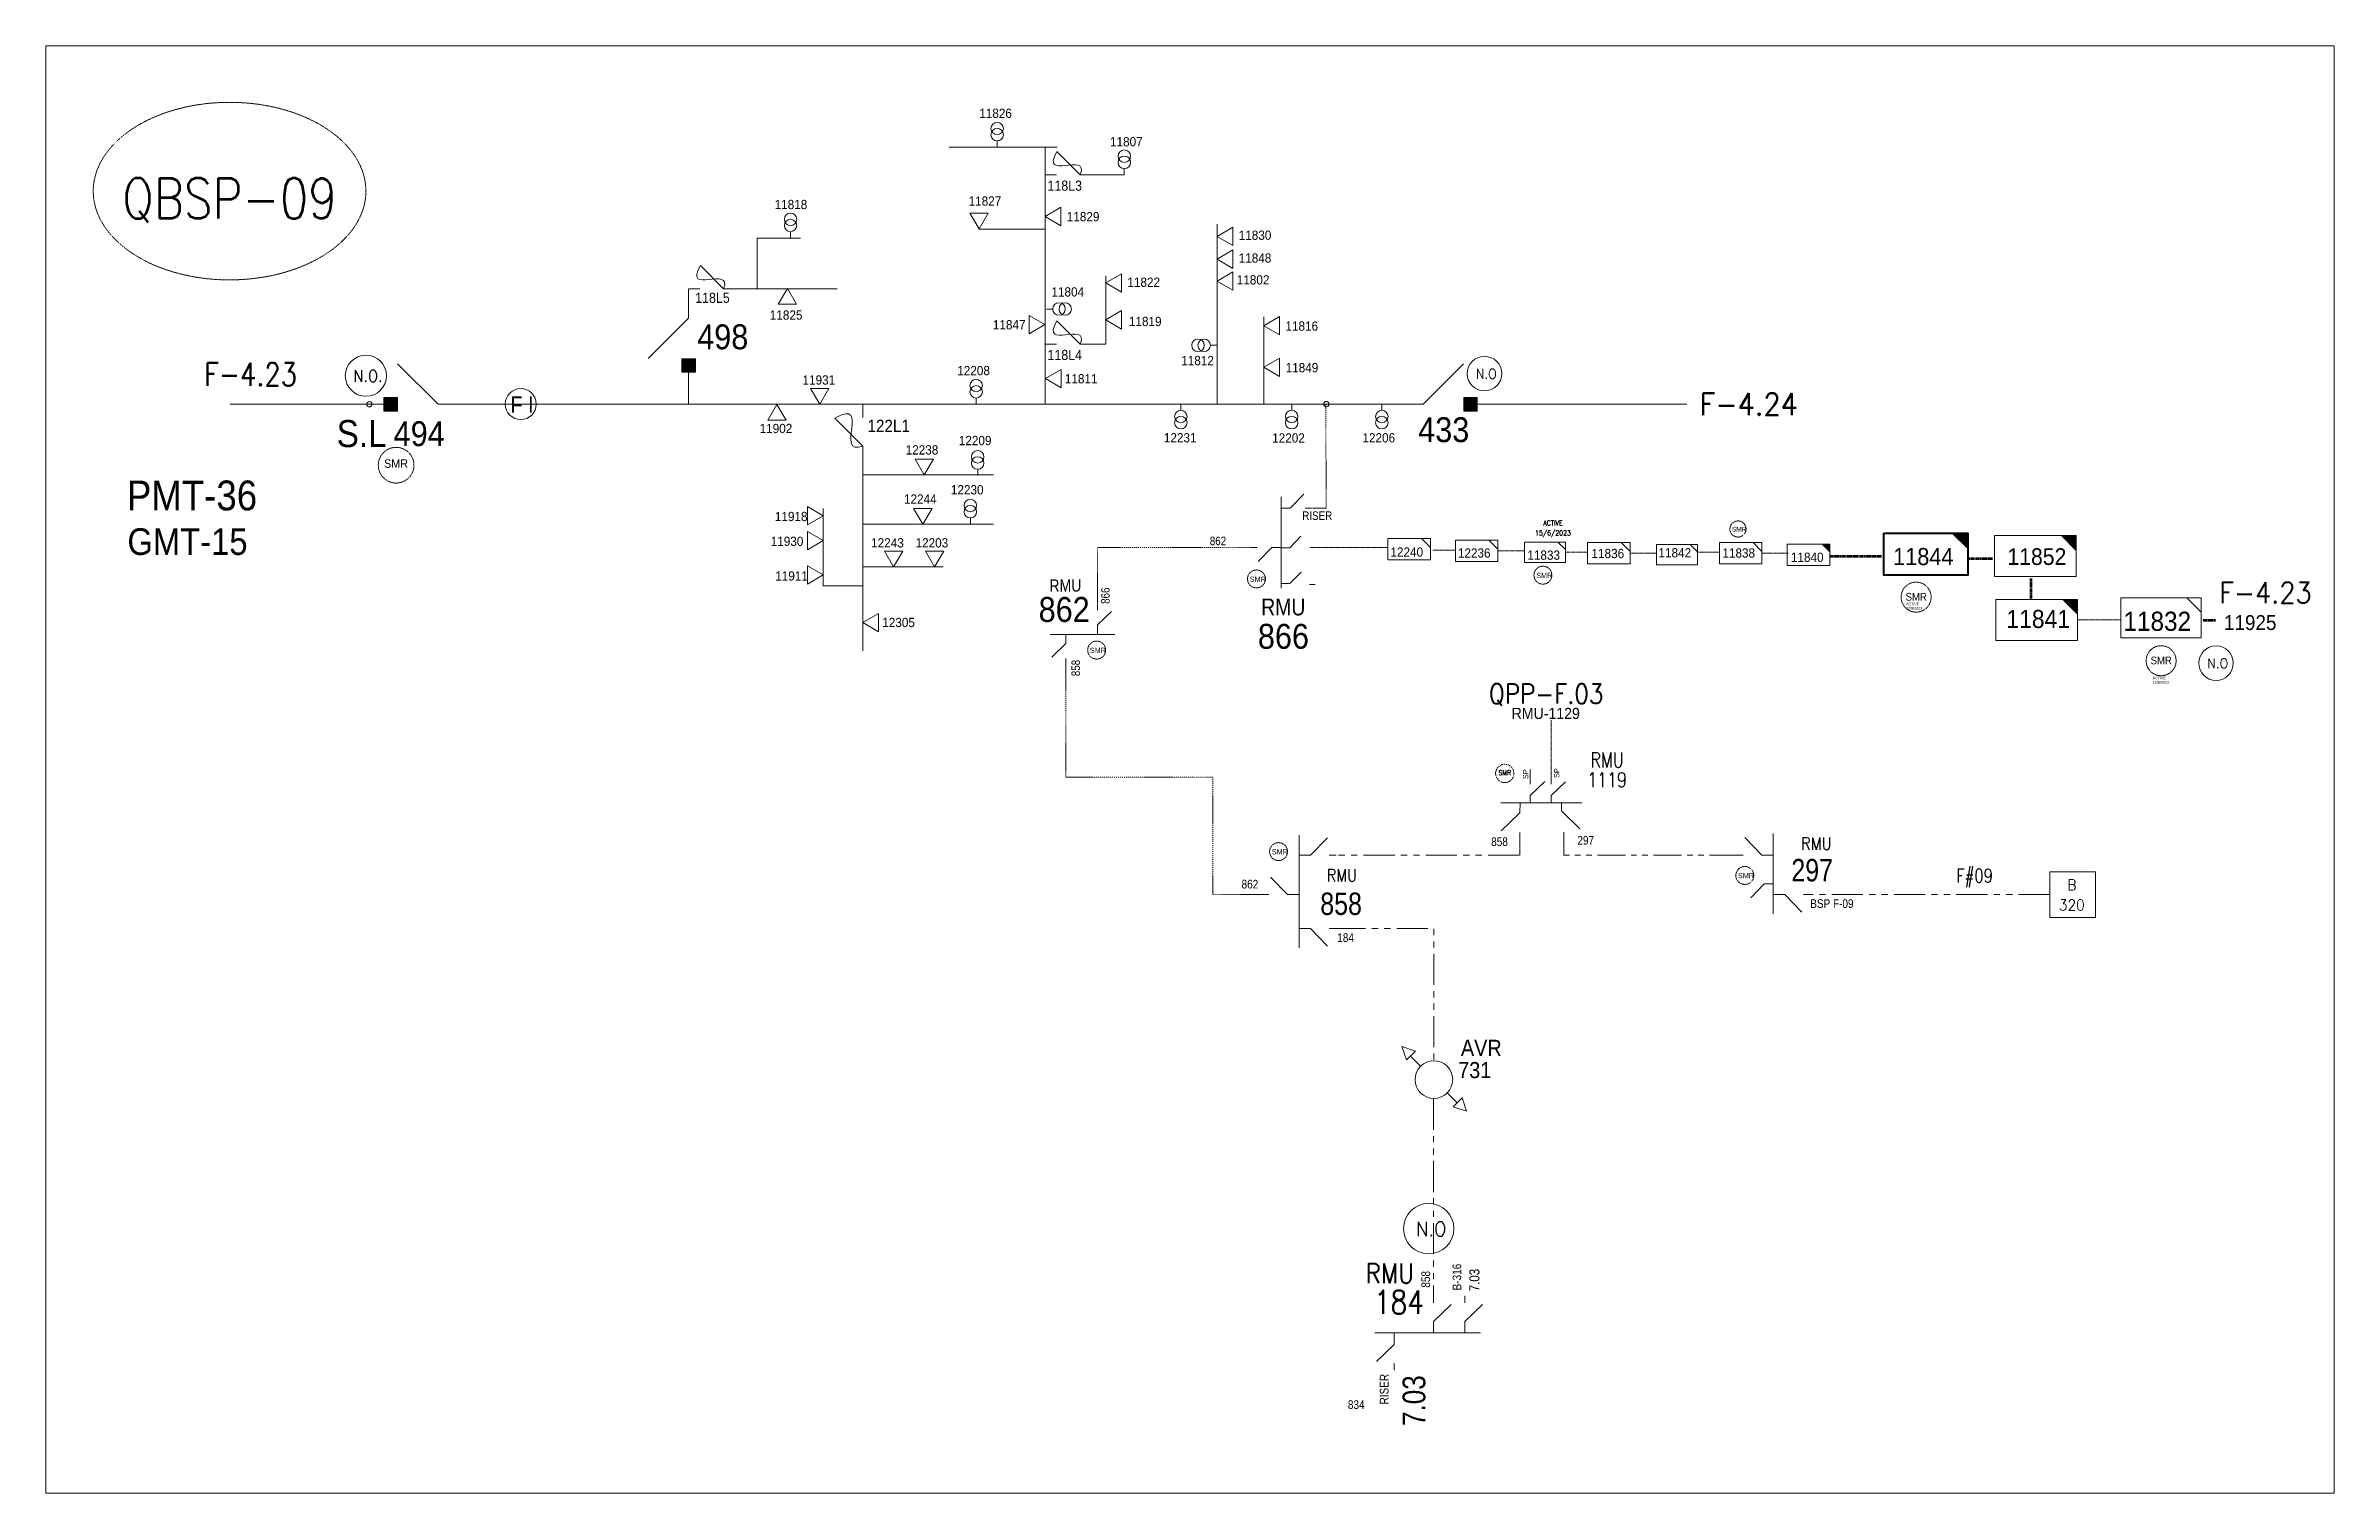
# Model space of a CAD drawing. Header units: metres. Extents: x 65984 to 144644, y -19036 to 23726.
# Drawn here: x 86367 to 88304, y 5120 to 6345 of the extents above; entities that cross this region are included whole.
import ezdxf
from ezdxf.enums import TextEntityAlignment as Align

# ---------------------------------------------------------------- set-up
doc = ezdxf.new("R2010")
doc.units = ezdxf.units.M
doc.header["$MEASUREMENT"] = 0
for name, pattern in [('( Phantom )', [2.5, 1.25, -0.25, 0.25, -0.25, 0.25, -0.25]), ('DGN Style 3', [0.013877, 0, -0.013877]), ('DGN Style 4', [1.6, 0.8, -0.4, 0, -0.4])]:
    doc.linetypes.add(name, pattern=pattern)
doc.layers.get('0').update_dxf_attribs({"color": 95, "lineweight": 40})
for name, color, linetype, lineweight in [('ABS', 7, 'Continuous', 40), ('ABS NUMBER', 112, 'Continuous', 30), ('d_eos', 111, 'Continuous', 40), ('d_eos no', 121, 'Continuous', 40), ('d_fco', 5, 'Continuous', 40), ('d_fco text', 95, 'Continuous', 40), ('d_oh branch', 94, 'Continuous', 40), ('d_switch', 95, 'Continuous', 40), ('d_tf', 1, 'Continuous', 40), ('d_tf no', 6, 'Continuous', 40), ('d_tf_200', 1, 'Continuous', 40), ('d_ug cable', 95, 'Continuous', 40), ('d_ug main line', 95, 'Continuous', 40), ('d_ug tf', 1, 'Continuous', 40), ('d_unit sub', 7, 'Continuous', 40), ('EARTH FAULT INDICATOR', 95, 'Continuous', 40), ('fedr no', 95, 'Continuous', 40), ('GRID STATION  04', 7, 'Continuous', 40), ('Level 37', 7, 'Continuous', 0), ('O H MAIN FEEDER', 4, 'Continuous', 100), ('REGULATOR', 5, 'Continuous', 40), ('SW N O', 114, 'Continuous', 30)]:
    doc.layers.add(name, color=color, linetype=linetype, lineweight=lineweight)
doc.styles.add('NASKHF', font='naskhf.shx', dxfattribs={"height": 8})
doc.styles.add('Style-Andalus', font='andlso.ttf')
doc.styles.add('Style-Arial', font='arial.ttf')
doc.styles.add('Style-ENGINEERING', font='ENGINEERING.shx')
doc.styles.add('Style-msdefault', font='msdefault.shx')
doc.styles.add('Style-simplex', font='simplex.shx')
doc.styles.add('Style-STANDARD', font='STANDARD.shx')

msp = doc.modelspace()

# ---------------------------------------------------------------- texts
at = {"color": 55, "linetype": 'Continuous', "lineweight": 13, "style": 'Style-simplex', "width": 0.857143}
msp.add_text('QPP-F.03', height=16.7, dxfattribs=at).set_placement((87636.8, 5796.5), align=Align.MIDDLE_CENTER)
at = {"layer": 'ABS NUMBER', "color": 7, "lineweight": 13, "style": 'Style-Arial', "width": 0.88}
for s, p in [('498', (86918.2, 6109.2)), ('433', (87528.5, 6030.6))]:
    msp.add_text(s, height=21.08, dxfattribs=at).set_placement(p, align=Align.TOP_LEFT)
at = {"layer": 'ABS NUMBER', "color": 2, "lineweight": 13, "style": 'Style-Arial', "width": 0.88}
for s, height, p in [('S.L', 22.88, (86613, 6028.2)), ('494', 21.08, (86661.2, 6027.2))]:
    msp.add_text(s, height=height, dxfattribs=at).set_placement(p, align=Align.TOP_LEFT)
at = {"layer": 'd_eos no', "color": 7, "linetype": 'Continuous', "lineweight": 13, "style": 'Style-Arial', "width": 0.88}
for s, height, p in [('PMT-36', 25.21, (86435.4, 5977)), ('GMT-15', 22.57, (86435.8, 5936.6))]:
    msp.add_text(s, height=height, dxfattribs=at).set_placement(p, align=Align.TOP_LEFT)
at = {"layer": 'd_eos no', "color": 2, "linetype": 'Continuous', "lineweight": 13, "style": 'Style-Arial', "width": 0.88}
for s, p in [('862', (87207.2, 5878.4)), ('866', (87392.8, 5855.7))]:
    msp.add_text(s, height=21.08, dxfattribs=at).set_placement(p, align=Align.TOP_LEFT)
at = {"layer": 'd_eos no', "color": 2, "linetype": 'Continuous', "lineweight": 13, "style": 'Style-msdefault', "width": 0.833333}
for s, p in [('297', (87844.4, 5637.7)), ('858', (87445.6, 5609.3))]:
    msp.add_text(s, height=18.97, dxfattribs=at).set_placement(p)
at = {"layer": 'd_fco text', "color": 134, "linetype": 'Continuous', "lineweight": 13, "style": 'Style-msdefault', "width": 0.916667}
for s, p in [('118L3', (87214.7, 6230.9)), ('118L4', (87214.7, 6087.6))]:
    msp.add_text(s, height=8.57, dxfattribs=at).set_placement(p, align=Align.TOP_LEFT)
for s, height, p in [('118L5', 8.57, (86945.7, 6136)), ('122L1', 10.54, (87098.2, 6028.5))]:
    msp.add_text(s, height=height, dxfattribs=at).set_placement(p, align=Align.TOP_RIGHT)
at = {"layer": 'd_switch', "color": 194, "linetype": 'Continuous', "lineweight": 13, "style": 'Style-ENGINEERING', "width": 0.857143}
for s, p in [('RISER', (87430.4, 5950.9)), ('862', (87352.1, 5929.5))]:
    msp.add_text(s, height=7.23, dxfattribs=at).set_placement(p, align=Align.TOP_LEFT)
for s, p in [('866', (87260.1, 5872.6)), ('858', (87235, 5811.4))]:
    msp.add_text(s, height=7.23, rotation=90, dxfattribs=at).set_placement(p, align=Align.TOP_LEFT)
at = {"layer": 'd_switch', "color": 2, "linetype": 'Continuous', "lineweight": 13, "style": 'Style-msdefault', "width": 0.857143}
msp.add_text('7.03', height=8.55, rotation=90, dxfattribs=at).set_placement((87571.8, 5290.7), align=Align.TOP_LEFT)
at = {"layer": 'd_switch', "color": 55, "linetype": 'Continuous', "lineweight": 13, "style": 'Style-msdefault', "width": 0.857143}
msp.add_text('7.03', height=19.26, rotation=90, dxfattribs=at).set_placement((87515.3, 5176.7), align=Align.TOP_LEFT)
at = {"layer": 'd_tf no', "color": 134, "linetype": 'Continuous', "lineweight": 13, "style": 'Style-msdefault', "width": 0.947368}
for s, height, p in [('11826', 7.85, (87156.9, 6291.8)), ('11807', 7.85, (87267.6, 6267.7)), ('11818', 7.85, (86983.7, 6214.6)), ('11827', 7.85, (87147.9, 6217.5)), ('11829', 7.85, (87231, 6204.3)), ('11822', 7.85, (87282.3, 6148.8)), ('11802', 7.85, (87374.9, 6150.8)), ('11804', 7.85, (87218, 6140.6)), ('11825', 7.85, (86979.6, 6121)), ('11819', 7.85, (87283.6, 6115.6)), ('11816', 7.85, (87416.1, 6111.7)), ('12208', 7.85, (87138.3, 6074)), ('11811', 7.85, (87229.4, 6067.1)), ('11812', 7.85, (87327.9, 6082.5)), ('11849', 7.85, (87416.3, 6076.5)), ('11902', 7.85, (86971, 6025)), ('12238', 7.85, (87094.6, 6006.9)), ('12209', 7.85, (87139.6, 6014.8)), ('12231', 7.85, (87313.2, 6017.2)), ('12202', 7.85, (87404.9, 6017)), ('12206', 7.85, (87481.3, 6017.1)), ('12230', 7.85, (87132.9, 5973.1)), ('11918', 7.85, (86983.9, 5950.5)), ('12244', 7.85, (87093.2, 5965.3)), ('11930', 7.85, (86980.4, 5929.5)), ('12243', 7.85, (87065.4, 5928.2)), ('12203', 7.85, (87103, 5928.2)), ('12240', 7.85, (87505, 5920.4)), ('12236', 7.85, (87562.1, 5919.6)), ('11833', 7.85, (87620.9, 5917.8)), ('11836', 7.85, (87675.2, 5919.2)), ('11842', 7.85, (87731.9, 5919.8)), ('11840', 7.85, (87844, 5916)), ('11852', 14.15, (88027.3, 5919.7)), ('11911', 7.85, (86984.2, 5900.2)), ('12305', 7.85, (87074.8, 5860.8)), ('11841', 15.3, (88026.4, 5867.5))]:
    msp.add_text(s, height=height, dxfattribs=at).set_placement(p, align=Align.TOP_LEFT)
for s, p in [('11830', (87404.2, 6188.6)), ('11848', (87404.2, 6169.3)), ('11847', (87196.1, 6112.8))]:
    msp.add_text(s, height=7.85, dxfattribs=at).set_placement(p, align=Align.TOP_RIGHT)
msp.add_text('11931', height=7.85, dxfattribs=at).set_placement((87007.3, 6058.2))
at = {"layer": 'd_tf no', "color": 1, "linetype": 'Continuous', "lineweight": 13, "style": 'Style-msdefault', "width": 0.947368}
for height, p in [(7.2, (86653.1, 5995)), (4, (87794.1, 5937.8)), (4.45, (87385.9, 5895.7)), (4.45, (87628.4, 5898.9)), (4.45, (87250.5, 5835.5)), (4.45, (87404.6, 5665)), (4.45, (87799.2, 5644.8))]:
    msp.add_text('SMR', height=height, dxfattribs=at).set_placement(p, align=Align.TOP_LEFT)
at = {"layer": 'd_tf no', "color": 2, "linetype": 'Continuous', "lineweight": 13, "style": 'Style-msdefault', "width": 0.947368}
msp.add_text('11838', height=7.85, dxfattribs=at).set_placement((87786, 5919.6), align=Align.TOP_LEFT)
at = {"layer": 'd_tf no', "color": 121, "linetype": 'Continuous', "lineweight": 13, "style": 'Style-msdefault', "width": 0.947368}
msp.add_text('11832', height=16.26, dxfattribs=at).set_placement((88125.5, 5866), align=Align.TOP_LEFT)
at = {"layer": 'd_tf no', "color": 234, "linetype": 'Continuous', "lineweight": 40, "style": 'Style-msdefault', "width": 0.947368}
msp.add_text('11925', height=12.61, dxfattribs=at).set_placement((88210.6, 5863.1), align=Align.TOP_LEFT)
at = {"layer": 'd_tf no', "color": 7, "linetype": 'Continuous', "lineweight": 13, "style": 'Style-msdefault', "width": 0.947368}
msp.add_text('RMU-1129', height=9.43, dxfattribs=at).set_placement((87607.6, 5784.6), align=Align.TOP_LEFT)
at = {"layer": 'd_tf no', "color": 1, "linetype": 'Continuous', "lineweight": 13, "ltscale": 1.139301, "style": 'Style-simplex', "width": 0.909091}
msp.add_text('SMR', height=4.2, dxfattribs=at).set_placement((87601.8, 5729.7), align=Align.MIDDLE_CENTER)
at = {"layer": 'd_tf no', "color": 111, "linetype": 'Continuous', "lineweight": 13, "insert": (87642.6, 5936.2), "char_height": 4.225, "attachment_point": 5, "line_spacing_factor": 1.2, "style": 'Style-STANDARD'}
msp.add_mtext('\\H1x;\\W0.909091;ACTIVE\\P15/6/2023', dxfattribs=at)
at = {"layer": 'd_tf no', "color": 2, "lineweight": 13, "char_height": 6.562, "attachment_point": 1, "style": 'NASKHF'}
for insert in [(87941.1, 5881.9), (88148.5, 5828)]:
    msp.add_mtext('\\Fmsdefault;\\H1x;\\W0.925;SMR\\P', dxfattribs=dict(at, insert=insert))
at = {"layer": 'd_tf no', "color": 121, "linetype": 'Continuous', "lineweight": 40, "char_height": 2.225, "attachment_point": 1, "style": 'NASKHF'}
for insert in [(87941.5, 5873.7), (88150.3, 5811)]:
    msp.add_mtext('\\Fmsdefault;\\H1x;\\W0.945946;ACTIVE\\P12/9/2023', dxfattribs=dict(at, insert=insert))
at = {"layer": 'd_unit sub', "color": 121, "linetype": 'Continuous', "lineweight": 40, "style": 'Style-msdefault', "width": 0.947368}
msp.add_text('11844', height=14.52, dxfattribs=at).set_placement((87930.5, 5919.9), align=Align.TOP_LEFT)
at = {"layer": 'fedr no', "color": 6, "linetype": 'Continuous', "lineweight": 13, "style": 'Style-STANDARD', "width": 0.909091}
msp.add_text('QBSP-09', height=34.16, dxfattribs=at).set_placement((86522.3, 6215.8), align=Align.MIDDLE_CENTER)
at = {"layer": 'fedr no', "color": 55, "linetype": 'Continuous', "lineweight": 13, "width": 0.909091}
for height, style, p in [(19.38, 'Style-STANDARD', (86540.1, 6066.9)), (17.58, 'Style-simplex', (88245.8, 5882.1))]:
    msp.add_text('F-4.23', height=height, dxfattribs=dict(at, style=style)).set_placement(p, align=Align.MIDDLE_CENTER)
at = {"layer": 'fedr no', "color": 55, "linetype": 'Continuous', "lineweight": 40, "insert": (87808.4, 6041.6), "char_height": 18.66, "attachment_point": 5, "style": 'Style-STANDARD'}
msp.add_mtext('F-4.24', dxfattribs=at)
at = {"layer": 'GRID STATION  04', "color": 121, "linetype": 'Continuous', "lineweight": 13, "style": 'Style-STANDARD', "width": 0.866667}
msp.add_text('F#09', height=11.62, dxfattribs=at).set_placement((87999.5, 5642.5), align=Align.MIDDLE_CENTER)
at = {"layer": 'GRID STATION  04', "color": 121, "linetype": 'Continuous', "lineweight": 13, "style": 'Style-STANDARD'}
for s, p in [('B', (88081.8, 5634.8)), ('320', (88081.8, 5617.7))]:
    msp.add_text(s, height=9.29, dxfattribs=at).set_placement(p, align=Align.MIDDLE_CENTER)
at = {"layer": 'Level 37', "color": 2, "linetype": 'Continuous', "lineweight": 13, "style": 'Style-msdefault', "width": 0.86}
for height, p in [(10.33, (87216.3, 5893.3)), (14.28, (87395.6, 5877.1))]:
    msp.add_text('RMU', height=height, dxfattribs=at).set_placement(p, align=Align.TOP_LEFT)
at = {"layer": 'Level 37', "color": 2, "linetype": 'Continuous', "lineweight": 13, "ltscale": 0.729, "style": 'Style-msdefault', "width": 0.857143}
for p in [(87617.2, 5732.6), (87643.5, 5733.5)]:
    msp.add_text('SP', height=4.52, rotation=89.9921, dxfattribs=at).set_placement(p, align=Align.TOP_RIGHT)
at = {"layer": 'Level 37', "color": 7, "linetype": 'Continuous', "lineweight": 13, "style": 'Style-msdefault', "width": 0.857143}
for s, p in [('297', (87677.4, 5676.2)), ('862', (87393.1, 5639.1))]:
    msp.add_text(s, height=7.38, dxfattribs=at).set_placement(p, align=Align.TOP_RIGHT)
for s, p in [('858', (87590.3, 5675)), ('BSP F-09', (87860.4, 5622.6)), ('184', (87460, 5593.8))]:
    msp.add_text(s, height=7.38, dxfattribs=at).set_placement(p, align=Align.TOP_LEFT)
at = {"layer": 'Level 37', "color": 2, "linetype": 'Continuous', "lineweight": 13, "style": 'Style-simplex', "width": 0.854701}
for p in [(87865.5, 5669.7), (87463.9, 5642.9)]:
    msp.add_text('RMU', height=10.53, dxfattribs=at).set_placement(p, align=Align.MIDDLE_CENTER)
at = {"layer": 'Level 37', "color": 7, "linetype": 'Continuous', "lineweight": 13}
for s, height, style, width, p in [('RMU', 16.7, 'Style-simplex', 0.854701, (87504.5, 5305.9)), ('184', 19.79, 'Style-STANDARD', 0.909091, (87512.2, 5281.6))]:
    msp.add_text(s, height=height, dxfattribs=dict(at, style=style, width=width)).set_placement(p, align=Align.MIDDLE_CENTER)
at = {"layer": 'Level 37', "color": 7, "linetype": 'Continuous', "lineweight": 13, "style": 'Style-msdefault', "width": 0.857143}
for s, p in [('B-316', (87557.6, 5291.5)), ('858', (87531.2, 5293.8)), ('RISER', (87496, 5195))]:
    msp.add_text(s, height=7.38, rotation=90, dxfattribs=at).set_placement(p, align=Align.TOP_LEFT)
at = {"layer": 'Level 37', "color": 55, "linetype": 'Continuous', "lineweight": 13, "style": 'Style-msdefault', "width": 0.857143}
msp.add_text('834', height=7.38, dxfattribs=at).set_placement((87469, 5198.5), align=Align.TOP_LEFT)
at = {"layer": 'Level 37', "color": 2, "linetype": 'Continuous', "lineweight": 13, "ltscale": 1.165069, "insert": (87688.4, 5732.1), "char_height": 12.558, "attachment_point": 5, "line_spacing_factor": 0.8, "style": 'Style-STANDARD'}
msp.add_mtext('\\H1x;\\W0.854701;RMU\\P1119', dxfattribs=at)

# ---------------------------------------------------------------- blocks, each defined once
blk = doc.blocks.new('*U1229')
at = {"layer": 'd_eos', "color": 2, "linetype": 'Continuous', "lineweight": 13, "ltscale": 1.158851}
for p, q in [((8.4, 12.1), (8.4, 14.9)), ((8.4, 4.6), (15.4, 11.4)), ((8.4, 0), (8.4, 4.6)), ((16.2, 0), (-16.2, 0)), ((-7.4, -4.7), (-14.4, -11.4)), ((-7.4, 0), (-7.4, -4.7)), ((-7.4, -12.1), (-7.4, -14.9))]:
    blk.add_line(p, q, dxfattribs=at)
blk = doc.blocks.new('ABS2_1_1')
at = {"color": 0, "linetype": 'ByBlock', "lineweight": -2, "ltscale": 500}
for q in [(-29900, 43500), (0, 0)]:
    blk.add_line((0, 13600), q, dxfattribs=at)
at = {"color": 0, "linetype": 'ByBlock', "lineweight": -2, "ltscale": 500, "flags": 128}
for points in [[(5000, 43600), (-5000, 43600), (-5000, 53600), (5000, 53600)], [(3791, 49653), (3791, 49653), (3791, 49653)]]:
    blk.add_lwpolyline(points, close=True, dxfattribs=at)
at = {"color": 0, "linetype": 'ByBlock', "lineweight": -2, "ltscale": 500}
for points in [[(5000, 43600), (-5000, 43600), (5000, 53600), (-5000, 53600)], [(3791, 49653), (3791, 49653), (3791, 49653)]]:
    blk.add_solid(points, dxfattribs=at)
blk = doc.blocks.new('TFU_135')
at = {"layer": 'd_tf_200', "color": 134, "linetype": 'Continuous', "lineweight": 13}
blk.add_line((0, 10), (0, 0), dxfattribs=at)
for centre in [(0, 30), (0, 20)]:
    blk.add_circle(centre, 10, dxfattribs=at)
blk = doc.blocks.new('TF_8')
at = {"color": 0, "linetype": 'ByBlock', "lineweight": -2}
blk.add_line((6.3, 4.95), (9.9, 1.35), dxfattribs=at)
blk.add_3dface([(-10.1, 4.95), (9.9, 4.95), (9.9, -5.05), (-10.1, -5.05)], dxfattribs=at)
blk = doc.blocks.new('FUSE01')
at = {"color": 0, "linetype": 'ByBlock', "lineweight": -2}
blk.add_line((0, -17.15), (0, -22.55), dxfattribs=at)
at = {"color": 0, "linetype": 'ByBlock', "lineweight": -2, "flags": 128}
blk.add_lwpolyline([(0, 0.05), (0, -5.75), (-11.2, -16.95)], dxfattribs=at)
at = {"color": 0, "linetype": 'ByBlock', "lineweight": -2}
blk.add_open_spline([(-11.2, -16.95), (3.4, -25.35), (-11.6, -1.35), (0, -5.75)], degree=3, dxfattribs=at)
blk = doc.blocks.new('exist.us-1000kva')
at = {"color": 0, "linetype": 'ByBlock', "lineweight": -2, "flags": 128}
blk.add_lwpolyline([(40, 12.9), (32.8, 20), (40, 20)], close=True, dxfattribs=at)
at = {"color": 0, "linetype": 'ByBlock', "lineweight": -2, "extrusion": (0, 0, -1)}
blk.add_solid([(-40, 12.9), (-32.8, 20), (-40, 20)], dxfattribs=at)
at = {"color": 0, "linetype": 'ByBlock', "lineweight": -2, "xscale": 2, "yscale": 2}
blk.add_blockref('TF_8', (20.2, 10.1), dxfattribs=at)
blk = doc.blocks.new('*U1231')
at = {"layer": 'd_unit sub', "color": 134, "linetype": 'Continuous', "lineweight": 13}
for p, q in [((-9.2, 4.61), (9.19, 4.61)), ((-9.2, -4.58), (-9.2, 4.61)), ((9.19, 0.73), (5.31, 4.61)), ((5.97, 4.61), (9.19, 4.61)), ((9.19, 4.61), (9.19, 1.4)), ((9.19, 4.61), (9.19, -4.58)), ((9.19, -4.58), (-9.2, -4.58))]:
    blk.add_line(p, q, dxfattribs=at)
blk = doc.blocks.new('*U1232')
at = {"layer": 'd_fco', "color": 134, "linetype": 'Continuous', "lineweight": 13}
blk.add_line((-4.6, 4.21), (-10.13, 4.21), dxfattribs=at)
at = {"layer": 'd_fco', "color": 134, "linetype": 'Continuous', "lineweight": 13, "flags": 128}
blk.add_lwpolyline([(13.02, 4.21), (7.07, 4.21), (-4.4, -7.26)], dxfattribs=at)
at = {"layer": 'd_fco', "color": 134, "linetype": 'Continuous', "lineweight": 13}
blk.add_open_spline([(-4.4, -7.26), (-13, 7.69), (11.58, -7.67), (7.07, 4.21)], degree=3, dxfattribs=at)
blk = doc.blocks.new('*U1006')
at = {"layer": 'EARTH FAULT INDICATOR', "color": 2, "linetype": 'Continuous', "lineweight": 13}
blk.add_circle((0.02, 0.13), 4, dxfattribs=at)
at = {"layer": 'EARTH FAULT INDICATOR', "color": 2, "lineweight": 13, "style": 'Style-Andalus', "width": 0.9}
blk.add_text('F I', height=4.234, dxfattribs=at).set_placement((-2.61, 2.11), align=Align.TOP_LEFT)
blk = doc.blocks.new('*U1233')
at = {"layer": 'ABS NUMBER', "color": 7, "lineweight": 13, "style": 'Style-Arial', "width": 0.88}
for s, p in [('AVR', (-11.3, 11.9)), ('731', (-13, -1.9))]:
    blk.add_text(s, height=10, dxfattribs=at).set_placement(p, align=Align.TOP_LEFT)
blk = doc.blocks.new('*U1234')
at = {"layer": 'd_eos', "color": 2, "linetype": 'Continuous', "lineweight": 13, "ltscale": 1.345817}
for p, q in [((0.01, 16.17), (0.01, -16.15)), ((4.66, 8.43), (11.46, 15.43)), ((0.01, 8.42), (4.66, 8.43)), ((12.11, 8.43), (14.93, 8.43)), ((-12.08, -7.43), (-14.9, -7.43)), ((-4.64, -7.43), (-11.43, -14.44)), ((0.01, -7.43), (-4.64, -7.43))]:
    blk.add_line(p, q, dxfattribs=at)
blk = doc.blocks.new('*U893')
at = {"layer": 'SW N O', "color": 3, "lineweight": 13}
blk.add_circle((0, 0), 16.8, dxfattribs=at)
at = {"layer": 'SW N O', "color": 3, "lineweight": 13, "style": 'Style-STANDARD'}
blk.add_text('N.O.', height=9.6, dxfattribs=at).set_placement((1.7, -0.2), align=Align.MIDDLE_CENTER)
blk = doc.blocks.new('TRA1_1120')
at = {"layer": 'd_tf', "color": 134, "linetype": 'Continuous', "lineweight": 13, "ltscale": 0.000784599, "flags": 128}
blk.add_lwpolyline([(10, -17), (0, 0), (-10, -17)], close=True, dxfattribs=at)
blk = doc.blocks.new('TRA1_1119')
at = {"layer": 'd_tf', "color": 134, "linetype": 'Continuous', "lineweight": 13, "ltscale": 0.000784599, "xscale": 1.000046566207833, "yscale": 1.000046566207833, "zscale": 1.000046566207833, "rotation": 180}
blk.add_blockref('TRA1_1120', (0, 0), dxfattribs=at)
blk = doc.blocks.new('TRA1_1122')
at = {"layer": 'd_tf', "color": 134, "linetype": 'Continuous', "lineweight": 13, "ltscale": 0.000784251, "extrusion": (0, 0, -1), "flags": 128}
blk.add_lwpolyline([(-10, -17), (0, 0), (10, -17)], close=True, dxfattribs=at)
blk = doc.blocks.new('TRA1_1121')
at = {"layer": 'd_tf', "color": 134, "linetype": 'Continuous', "lineweight": 13, "ltscale": 0.000784251, "xscale": 1.000046566207834, "yscale": 1.000046566207834, "zscale": 1.000046566207834, "rotation": 180}
blk.add_blockref('TRA1_1122', (0, 0), dxfattribs=at)
blk = doc.blocks.new('TRA1_1124')
at = {"layer": 'd_tf', "color": 134, "linetype": 'Continuous', "lineweight": 13, "ltscale": 0.00077827, "flags": 128}
blk.add_lwpolyline([(10.1, -17), (0.1, 0), (-9.9, -17)], close=True, dxfattribs=at)
blk = doc.blocks.new('TRA1_1123')
at = {"layer": 'd_tf', "color": 134, "linetype": 'Continuous', "lineweight": 13, "ltscale": 0.00077827, "xscale": 1.000046566207834, "yscale": 1.000046566207834, "zscale": 1.000046566207834, "rotation": 180}
blk.add_blockref('TRA1_1124', (0, 0), dxfattribs=at)
blk = doc.blocks.new('*U2943')
at = {"layer": 'd_unit sub', "color": 134, "linetype": 'Continuous', "lineweight": 13}
for p, q in [((-9.2, 4.59), (9.19, 4.59)), ((-9.2, -4.6), (-9.2, 4.59)), ((9.19, 0.71), (5.31, 4.59)), ((5.97, 4.59), (9.19, 4.59)), ((9.19, 4.59), (9.19, 1.38)), ((9.19, 4.59), (9.19, -4.6)), ((9.19, -4.6), (-9.2, -4.6))]:
    blk.add_line(p, q, dxfattribs=at)
at = {"layer": 'd_unit sub', "color": 134, "linetype": 'Continuous', "lineweight": 13, "flags": 128}
blk.add_lwpolyline([(9.19, 0.71), (9.19, 4.59), (5.31, 4.59)], close=True, dxfattribs=at)
blk = doc.blocks.new('*U2944')
at = {"layer": 'REGULATOR', "color": 134, "linetype": 'Continuous', "lineweight": 13}
for p, q in [((-9.52, 9.06), (-5.51, 5.05)), ((5.19, -5.64), (9.2, -9.65))]:
    blk.add_line(p, q, dxfattribs=at)
at = {"layer": 'REGULATOR', "color": 134, "linetype": 'Continuous', "lineweight": 13, "flags": 128}
for points in [[(-7.57, 11.15), (-12.97, 13), (-11.21, 7.57)], [(7.54, -11.22), (12.95, -13.02), (11.15, -7.61)]]:
    blk.add_lwpolyline(points, close=True, dxfattribs=at)
at = {"layer": 'REGULATOR', "color": 134, "linetype": 'Continuous', "lineweight": 13}
blk.add_circle((-0.16, -0.3), 7.56, dxfattribs=at)
blk = doc.blocks.new('*U1014')
at = {"layer": 'd_unit sub', "color": 2, "linetype": 'Continuous', "lineweight": 13}
for p, q in [((-9.2, 4.61), (9.19, 4.61)), ((-9.2, -4.58), (-9.2, 4.61)), ((9.19, 0.73), (5.31, 4.61)), ((5.97, 4.61), (9.19, 4.61)), ((9.19, 4.61), (9.19, 1.4)), ((9.19, 4.61), (9.19, -4.58)), ((9.19, -4.58), (-9.2, -4.58))]:
    blk.add_line(p, q, dxfattribs=at)
blk = doc.blocks.new('*U3790')
at = {"layer": 'SW N O', "color": 3, "lineweight": 13}
blk.add_circle((0, 0), 16.8, dxfattribs=at)
at = {"layer": 'SW N O', "color": 3, "lineweight": 13, "style": 'Style-STANDARD'}
blk.add_text('N.O', height=9.6, dxfattribs=at).set_placement((1.7, -0.2), align=Align.MIDDLE_CENTER)

# ---------------------------------------------------------------- linework, layer by layer
at = {"color": 135, "linetype": '( Phantom )', "lineweight": 13, "ltscale": 21.08304, "flags": 128}
msp.add_lwpolyline([(87541.5, 5453.8), (87541.5, 5287)], dxfattribs=at)
at = {"layer": 'd_eos', "color": 2, "linetype": 'Continuous', "lineweight": 13, "ltscale": 1.158851}
for p, q in [((87412.4, 5953.6), (87420.2, 5953.6)), ((87412.5, 5885.9), (87412.5, 5963.3)), ((87420.2, 5953.6), (87431.7, 5965.4)), ((87432.8, 5953.6), (87437.6, 5953.6)), ((87392.1, 5920.2), (87387.3, 5920.2)), ((87404.6, 5920.2), (87393.1, 5908.4)), ((87412.5, 5920.2), (87404.6, 5920.2)), ((87441.6, 5920.2), (87436.8, 5920.2)), ((87441.2, 5889.1), (87436.5, 5889.1)), ((87821.5, 5635.7), (87810, 5623.9)), ((87829.4, 5635.7), (87821.5, 5635.7))]:
    msp.add_line(p, q, dxfattribs=at)
at = {"layer": 'd_eos', "color": 2, "linetype": 'Continuous', "lineweight": 13, "ltscale": 1.345817}
for p, q in [((87419.7, 5920.1), (87429.2, 5929.8)), ((87412.5, 5920.1), (87419.7, 5920.1)), ((87412.7, 5889.9), (87419.8, 5889.9)), ((87419.9, 5889.8), (87429.3, 5899.5)), ((87427.6, 5581.4), (87427.6, 5676.7)), ((87427.6, 5660), (87437.4, 5660)), ((87437.4, 5660), (87451.7, 5674.7)), ((87453.1, 5660), (87459.1, 5660)), ((87417.8, 5626.5), (87403.5, 5641.3)), ((87427.6, 5626.5), (87417.8, 5626.5)), ((87427.6, 5597.7), (87437.4, 5597.7)), ((87437.4, 5597.7), (87451.7, 5582.9)), ((87453.1, 5597.7), (87459, 5597.7))]:
    msp.add_line(p, q, dxfattribs=at)
at = {"layer": 'd_eos', "color": 2, "linetype": 'Continuous', "lineweight": 13, "ltscale": 0.824397}
for p, q in [((87623.4, 5720), (87623.4, 5732.4)), ((87623.4, 5710.4), (87635.7, 5722.2)), ((87641.1, 5720), (87641.1, 5731.7)), ((87641.1, 5710.4), (87653.1, 5722)), ((87598.5, 5704.2), (87667.1, 5704.3)), ((87623.4, 5704.4), (87623.4, 5710.4)), ((87641.1, 5704.4), (87641.1, 5710.4)), ((87649.8, 5703.7), (87649.8, 5697.7)), ((87649.8, 5697.4), (87665.3, 5682.3))]:
    msp.add_line(p, q, dxfattribs=at)
at = {"layer": 'd_eos', "color": 2, "linetype": 'Continuous', "lineweight": 13, "ltscale": 0.667762}
for p, q in [((87614.5, 5695.7), (87598.8, 5680.5)), ((87614.6, 5695.8), (87614.7, 5704.2))]:
    msp.add_line(p, q, dxfattribs=at)
at = {"layer": 'd_eos', "color": 7, "linetype": 'Continuous', "lineweight": 13, "ltscale": 1.345817}
for p, q in [((87402.1, 5626.5), (87396.1, 5626.5)), ((87541.5, 5281), (87541.5, 5287)), ((87541.5, 5265.3), (87556.3, 5279.6)), ((87568, 5281), (87568, 5287)), ((87568, 5265.3), (87582.8, 5279.6)), ((87491.8, 5255.5), (87581.2, 5255.5)), ((87508.1, 5255.5), (87508.1, 5245.7)), ((87541.5, 5255.5), (87541.5, 5265.3)), ((87568, 5255.5), (87568, 5265.3)), ((87508.1, 5245.7), (87493.3, 5231.4)), ((87508.1, 5230), (87508.1, 5224.1))]:
    msp.add_line(p, q, dxfattribs=at)
at = {"layer": 'd_oh branch', "color": 134, "linetype": 'Continuous', "lineweight": 13}
for p, q in [((87222.9, 6259.2), (87131.5, 6259.2)), ((87212.8, 6259.2), (87212.8, 6041.6)), ((87279.7, 6235.8), (87251.1, 6235.8)), ((87156.7, 6189.9), (87212.8, 6189.9)), ((87358.3, 6193.9), (87358.3, 6041.6)), ((87264.2, 6150.3), (87264.2, 6092.5)), ((87036.6, 6139.2), (86943.9, 6139.2)), ((87397.7, 6115.6), (87397.7, 6041.6)), ((87264.2, 6092.5), (87242.4, 6092.5)), ((87058.4, 5833), (87058.4, 6004.2)), ((87169, 5981.7), (87058.4, 5981.7)), ((87024.8, 5887.9), (87024.8, 5953.4)), ((87168.9, 5940.1), (87058.4, 5940.1)), ((87126.4, 5904.1), (87058.4, 5904.1)), ((87024.8, 5887.9), (87058.4, 5887.9))]:
    msp.add_line(p, q, dxfattribs=at)
at = {"layer": 'd_oh branch', "color": 134, "linetype": 'Continuous', "lineweight": 13, "flags": 128}
msp.add_lwpolyline([(86969, 6139.2), (86969, 6182.2), (87005.7, 6182.2)], dxfattribs=at)
at = {"layer": 'd_ug cable', "color": 134, "linetype": 'DGN Style 3', "lineweight": 13}
for p, q in [((87502.5, 5920.3), (87437, 5920.2)), ((87541, 5918.2), (87560, 5918.2)), ((87595.7, 5917.5), (87618.4, 5917.5)), ((87652.9, 5916.3), (87672, 5916.3)), ((87707.7, 5915.6), (87730.4, 5915.6)), ((87764.5, 5916.3), (87783.6, 5916.3)), ((87819.3, 5915.6), (87842, 5915.6)), ((88086.2, 5859.1), (88124, 5859.1))]:
    msp.add_line(p, q, dxfattribs=at)
at = {"layer": 'd_ug cable', "color": 134, "linetype": 'DGN Style 3', "lineweight": 100}
msp.add_line((88047.4, 5876.9), (88047.4, 5894.2), dxfattribs=at)
at = {"layer": 'd_ug cable', "color": 234, "linetype": 'DGN Style 3', "lineweight": 100}
msp.add_line((88193.1, 5858.9), (88204.1, 5858.9), dxfattribs=at)
at = {"layer": 'd_ug cable', "color": 7, "linetype": 'DGN Style 3', "lineweight": 13}
msp.add_line((87641.1, 5774.1), (87641.1, 5731.8), dxfattribs=at)
at = {"layer": 'd_ug cable', "color": 134, "linetype": 'DGN Style 3', "lineweight": 100, "flags": 128}
for points in [[(87877.1, 5912.9), (87920.8, 5912.9)], [(87994.1, 5911.1), (88015, 5911.1)]]:
    msp.add_lwpolyline(points, dxfattribs=at)
at = {"layer": 'd_ug cable', "color": 2, "linetype": 'DGN Style 3', "lineweight": 13}
for centre, radius in [((86663.3, 5990), 15.1), ((87799.2, 5936), 6.84), ((87391.6, 5893.7), 7.6), ((87634.1, 5896.9), 7.6), ((87256.3, 5833.5), 7.6), ((87410.3, 5662.9), 7.6), ((87805, 5642.7), 7.6)]:
    msp.add_circle(centre, radius, dxfattribs=at)
at = {"layer": 'd_ug cable', "color": 1, "linetype": 'DGN Style 3', "lineweight": 13}
for centre in [(87950, 5878.3), (88157.4, 5824.5)]:
    msp.add_circle(centre, 12.7, dxfattribs=at)
at = {"layer": 'd_ug cable', "color": 2, "linetype": 'DGN Style 4', "lineweight": 13}
msp.add_circle((87601.8, 5729.1), 7.76, dxfattribs=at)
at = {"layer": 'd_ug main line', "color": 134, "linetype": '( Phantom )', "lineweight": 13, "ltscale": 21.08304}
msp.add_line((88063.1, 5626.5), (87859.2, 5626.5), dxfattribs=at)
at = {"layer": 'd_ug main line', "color": 134, "linetype": '( Phantom )', "lineweight": 13, "ltscale": 18.974736, "flags": 128}
for points in [[(87614.4, 5679), (87614.4, 5660)], [(87798.8, 5660), (87651.9, 5660)]]:
    msp.add_lwpolyline(points, dxfattribs=at)
at = {"layer": 'd_ug main line', "color": 134, "linetype": '( Phantom )', "lineweight": 13, "ltscale": 17.077262, "flags": 128}
msp.add_lwpolyline([(87651.9, 5660), (87651.9, 5679.3)], dxfattribs=at)
at = {"layer": 'd_ug main line', "color": 134, "linetype": '( Phantom )', "lineweight": 13, "ltscale": 21.08304, "flags": 128}
for points in [[(87614, 5660), (87456.1, 5660)], [(87457.6, 5597.7), (87541.7, 5597.7), (87541.7, 5485.9)]]:
    msp.add_lwpolyline(points, dxfattribs=at)
at = {"layer": 'd_ug tf', "color": 134, "linetype": 'DGN Style 4', "lineweight": 13, "flags": 128}
for points in [[(87450.4, 6041.6), (87450.5, 5953.7), (87435.2, 5953.6)], [(87387.3, 5920.2), (87257, 5920.2), (87257, 5872.1)], [(87230.2, 5821.6), (87230.2, 5726)], [(87230.2, 5726), (87354.6, 5726), (87354.6, 5626.5), (87396.1, 5626.5)]]:
    msp.add_lwpolyline(points, dxfattribs=at)
at = {"layer": 'fedr no', "color": 82, "linetype": 'DGN Style 3', "lineweight": 13, "true_color": 0x1dc70e}
msp.add_ellipse((86522.3, 6222), major_axis=(115.4, 0), ratio=0.651175, dxfattribs=at)
at = {"layer": 'GRID STATION  04', "color": 121, "linetype": 'Continuous', "lineweight": 13, "ltscale": 1.241648, "flags": 128}
msp.add_lwpolyline([(88101.8, 5645.9), (88063.1, 5645.9), (88063.1, 5607.2), (88101.8, 5607.2)], close=True, dxfattribs=at)
at = {"layer": 'O H MAIN FEEDER', "color": 134, "lineweight": 13, "ltscale": 1.029497}
for p, q in [((86910.9, 6139.2), (86910.9, 6127.3)), ((86910.9, 6068.3), (86910.9, 6041.6)), ((86724.2, 6041.6), (86705.3, 6041.6)), ((87084.8, 6041.6), (86724.4, 6041.6)), ((86933.6, 6041.6), (87517, 6041.6))]:
    msp.add_line(p, q, dxfattribs=at)
at = {"layer": 'O H MAIN FEEDER', "color": 1, "lineweight": 13, "ltscale": 1.029497}
msp.add_line((86655.6, 6041.6), (86522.7, 6041.6), dxfattribs=at)
at = {"layer": 'O H MAIN FEEDER', "color": 11, "lineweight": 13, "ltscale": 1.029497}
msp.add_line((87578.6, 6041.6), (87756, 6041.6), dxfattribs=at)
at = {"layer": 'O H MAIN FEEDER', "color": 140, "lineweight": 13, "ltscale": 0.498271, "flags": 128}
msp.add_lwpolyline([(86366.7, 6345), (88303.9, 6345), (88303.9, 5119.8), (86366.7, 5119.8)], close=True, dxfattribs=at)
at = {"layer": 'O H MAIN FEEDER', "color": 134, "lineweight": 13, "ltscale": 1.029497}
for centre in [(86640.7, 6041.6), (87450.7, 6041.7)]:
    msp.add_circle(centre, 2.26, dxfattribs=at)

# ---------------------------------------------------------------- block references
at = {"layer": 'ABS', "color": 7, "linetype": 'Continuous', "lineweight": 13, "ltscale": 1.713804, "xscale": 0.001148250347071848, "yscale": -0.001148250347071849, "zscale": 0.0007604080272989918}
msp.add_blockref('ABS2_1_1', (86910.9, 6130.2), dxfattribs=at)
at = {"layer": 'ABS', "color": 2, "linetype": 'Continuous', "lineweight": 13, "ltscale": 1.713804, "xscale": 0.001148250347071848, "yscale": -0.001148250347071849, "zscale": 0.0007604080272989918, "rotation": 270.0000000000003}
msp.add_blockref('ABS2_1_1', (86714.4, 6041.6), dxfattribs=at)
at = {"layer": 'ABS', "color": 7, "linetype": 'Continuous', "lineweight": 13, "ltscale": 1.713804, "xscale": 0.001148250347071848, "yscale": 0.001148250347071848, "zscale": 0.0007604080272989918, "rotation": 269.9999999999997}
msp.add_blockref('ABS2_1_1', (87517, 6041.6), dxfattribs=at)
at = {"layer": 'ABS NUMBER', "color": 7, "lineweight": 13, "xscale": 1.364394966488072, "yscale": 1.364394966488072, "zscale": 1.364394966488072}
msp.add_blockref('*U1233', (87580.1, 5487.4), dxfattribs=at)
at = {"layer": 'd_eos', "color": 2, "linetype": 'Continuous', "lineweight": 13, "ltscale": 1.158851, "xscale": 1.690045554318824, "yscale": 1.690045554318824, "zscale": 1.690045554318824, "rotation": 179.9999999999999}
msp.add_blockref('*U1229', (87244.4, 5846.8), dxfattribs=at)
at = {"layer": 'd_eos', "color": 2, "linetype": 'Continuous', "lineweight": 13, "ltscale": 1.345817, "extrusion": (0, 0, -1), "xscale": 2.108304000000001, "yscale": 2.108304000000001, "zscale": 2.108304000000001, "rotation": 180}
msp.add_blockref('*U1234', (-87829.1, 5644.3), dxfattribs=at)
at = {"layer": 'd_fco', "color": 134, "linetype": 'Continuous', "lineweight": 13}
for name, p, xscale, yscale, zscale, rotation in [('FUSE01', (87252.6, 6235.8), 1.763499403928587, 1.763499403928587, 0.8817497019642934, 270.0000000000001), ('FUSE01', (86950.7, 6139.2), 1.763499403928587, 1.763499403928587, 0.8817497019642934, 270.0000000000001), ('FUSE01', (87252.6, 6092.5), 1.763499403928587, 1.763499403928587, 0.8817497019642934, 270.0000000000001), ('*U1232', (87049.7, 6020.8), 2.066137920000001, 2.066137920000001, 2.066137920000001, 270.0000000006001)]:
    msp.add_blockref(name, p, dxfattribs=dict(at, xscale=xscale, yscale=yscale, zscale=zscale, rotation=rotation))
at = {"layer": 'd_tf', "color": 134, "linetype": 'Continuous', "lineweight": 13, "ltscale": 0.000784599, "xscale": 0.7800724800000001, "yscale": 0.7800724800000001, "zscale": 0.7800724800000001}
for p, rotation in [((87156.8, 6190), 359.9999999999999), ((87212.8, 6200.5), 269.9999999999999), ((87264.2, 6144.3), 269.9999999999999), ((87358.3, 6145.9), 269.9999999999999), ((86994.5, 6139.6), 180), ((87264.2, 6113), 269.9999999999999), ((87397.8, 6108.1), 269.9999999999999), ((87213, 6063.3), 269.9999999999999), ((87397.9, 6072.9), 269.9999999999999), ((86985.7, 6041.5), 180), ((87084.4, 5904.1), 359.9999999999999), ((87119.1, 5904.1), 359.9999999999999), ((87058.4, 5856.8), 269.9999999999999)]:
    msp.add_blockref('TRA1_1119', p, dxfattribs=dict(at, rotation=rotation))
at = {"layer": 'd_tf', "color": 134, "linetype": 'Continuous', "lineweight": 13, "ltscale": 0.000784251, "extrusion": (0, 0, -1), "xscale": 0.78007248, "yscale": 0.78007248, "zscale": 0.78007248, "rotation": 89.99999999999997}
for p in [(-87358.3, 6183.7), (-87358.3, 6164.4)]:
    msp.add_blockref('TRA1_1121', p, dxfattribs=at)
at = {"layer": 'd_tf', "color": 134, "linetype": 'Continuous', "lineweight": 13, "ltscale": 0.000784599, "extrusion": (0, 0, -1), "xscale": 0.7800724800000001, "yscale": 0.7800724800000001, "zscale": 0.7800724800000001}
for p, rotation in [((-87212.5, 6109), 269.9999999999999), ((-87021.9, 6041.6), 359.9999999999999)]:
    msp.add_blockref('TRA1_1119', p, dxfattribs=dict(at, rotation=rotation))
at = {"layer": 'd_tf', "color": 134, "linetype": 'Continuous', "lineweight": 13, "ltscale": 0.00077827, "xscale": 0.7800724800000001, "yscale": 0.7800724800000001, "zscale": 0.7800724800000001, "rotation": 359.9999999999999}
for p in [(87110.5, 5981.7), (87109.2, 5940.2)]:
    msp.add_blockref('TRA1_1123', p, dxfattribs=at)
at = {"layer": 'd_tf', "color": 134, "linetype": 'Continuous', "lineweight": 13, "ltscale": 0.000784251, "xscale": 0.78007248, "yscale": 0.78007248, "zscale": 0.78007248, "rotation": 89.99999999999997}
for p in [(87024.8, 5947.2), (87024.8, 5926.2), (87024.8, 5897.1)]:
    msp.add_blockref('TRA1_1121', p, dxfattribs=at)
at = {"layer": 'd_tf_200', "color": 134, "linetype": 'Continuous', "lineweight": 13, "xscale": 0.5270760000000002, "yscale": 0.5270760000000002, "zscale": 0.5270760000000002}
for p, rotation in [((87172.1, 6259.2), 359.9999999999999), ((87279.7, 6235.8), 359.9999999999999), ((87213.9, 6122.2), 269.9999999999999), ((87154.3, 6041.6), 359.9999999999999), ((87327.6, 6041.8), 179.9999999999999), ((87421.4, 6041.8), 179.9999999999999), ((87497.7, 6041.8), 179.9999999999999), ((87155.6, 5981.3), 359.9999999999999)]:
    msp.add_blockref('TFU_135', p, dxfattribs=dict(at, rotation=rotation))
at = {"layer": 'd_tf_200', "color": 134, "linetype": 'Continuous', "lineweight": 13, "extrusion": (0, 0, -1), "xscale": 0.5270760000000002, "yscale": 0.5270760000000002, "zscale": 0.5270760000000002}
for p, rotation in [((-86997.2, 6182.3), 359.9999999999999), ((-87357.9, 6091.5), 269.9999999999999), ((-87149.4, 5940.1), 359.9999999999999)]:
    msp.add_blockref('TFU_135', p, dxfattribs=dict(at, rotation=rotation))
at = {"layer": 'd_unit sub', "color": 134, "linetype": 'Continuous', "lineweight": 13, "xscale": 1.962831024, "yscale": 1.962831024, "zscale": 1.962831024}
for name, p in [('*U2943', (87520.9, 5919)), ('*U1231', (87578, 5917.5)), ('*U1231', (87689.9, 5915.6))]:
    msp.add_blockref(name, p, dxfattribs=at)
at = {"layer": 'd_unit sub', "color": 2, "linetype": 'Continuous', "lineweight": 40, "xscale": 1.774116733256697, "yscale": 1.774116733256697, "zscale": 1.969280982585377, "rotation": 359.9999999999999}
msp.add_blockref('exist.us-1000kva', (87922.7, 5897), dxfattribs=at)
at = {"layer": 'd_unit sub', "color": 134, "linetype": 'Continuous', "lineweight": 13, "rotation": 359.9999999999999}
for name, p, xscale, yscale, zscale in [('exist.us-1000kva', (88016.3, 5895.8), 1.728533637192984, 1.728533637192984, 1.969280982585377), ('TF_8', (87747.8, 5914.4), 1.734440279775939, 1.734440279775939, 0.8376622168660789), ('exist.us-1000kva', (87840.8, 5905.1), 0.9037909024179771, 0.9037909024179771, 0.8376622168660789), ('exist.us-1000kva', (88017.6, 5841.7), 1.723963382877336, 1.723963382877336, 1.969280982585377)]:
    msp.add_blockref(name, p, dxfattribs=dict(at, xscale=xscale, yscale=yscale, zscale=zscale))
at = {"layer": 'd_unit sub', "color": 2, "linetype": 'Continuous', "lineweight": 13, "rotation": 359.9999999999999}
for p, xscale, yscale, zscale in [((87635.9, 5916.3), 1.734440279775939, 1.734440279775939, 0.8376622168660789), ((88157.7, 5861), 3.400947827052581, 3.400947827052581, 1.969280982585377)]:
    msp.add_blockref('TF_8', p, dxfattribs=dict(at, xscale=xscale, yscale=yscale, zscale=zscale))
at = {"layer": 'd_unit sub', "color": 2, "linetype": 'Continuous', "lineweight": 13, "xscale": 1.962831024, "yscale": 1.962831024, "zscale": 1.962831024}
msp.add_blockref('*U1014', (87801.5, 5915.6), dxfattribs=at)
at = {"layer": 'EARTH FAULT INDICATOR', "color": 2, "linetype": 'Continuous', "lineweight": 13, "xscale": 3.280506409871129, "yscale": 3.280506409871129, "zscale": 3.280506409871129}
msp.add_blockref('*U1006', (86768.7, 6041.3), dxfattribs=at)
at = {"layer": 'REGULATOR', "color": 134, "linetype": 'Continuous', "lineweight": 13, "xscale": 2.108304000000001, "yscale": 2.108304000000001, "zscale": 2.108304000000001}
msp.add_blockref('*U2944', (87542.1, 5470.6), dxfattribs=at)
at = {"layer": 'SW N O', "color": 3, "lineweight": 13}
for name, p, xscale, yscale, zscale in [('*U893', (86637.7, 6065.7), 1.036339398612824, 1.036339398612824, 1.036339398612824), ('*U3790', (87584.6, 6067.5), 0.8711625791312286, 0.8711625791312286, 0.8711625791312286), ('*U3790', (88203.9, 5822.5), 0.8711625791312286, 0.8711625791312286, 0.8711625791312286), ('*U3790', (87537.4, 5343.8), 1.269534301474527, 1.269534301474527, 1.269534301474527)]:
    msp.add_blockref(name, p, dxfattribs=dict(at, xscale=xscale, yscale=yscale, zscale=zscale))

msp.set_redraw_order([(e.dxf.handle, doc.entitydb.next_handle()) for e in msp.query("TEXT MTEXT ATTDEF DIMENSION ARC_DIMENSION")])  # texts and dimensions are drawn at this point

doc.saveas('drawing.dxf')
